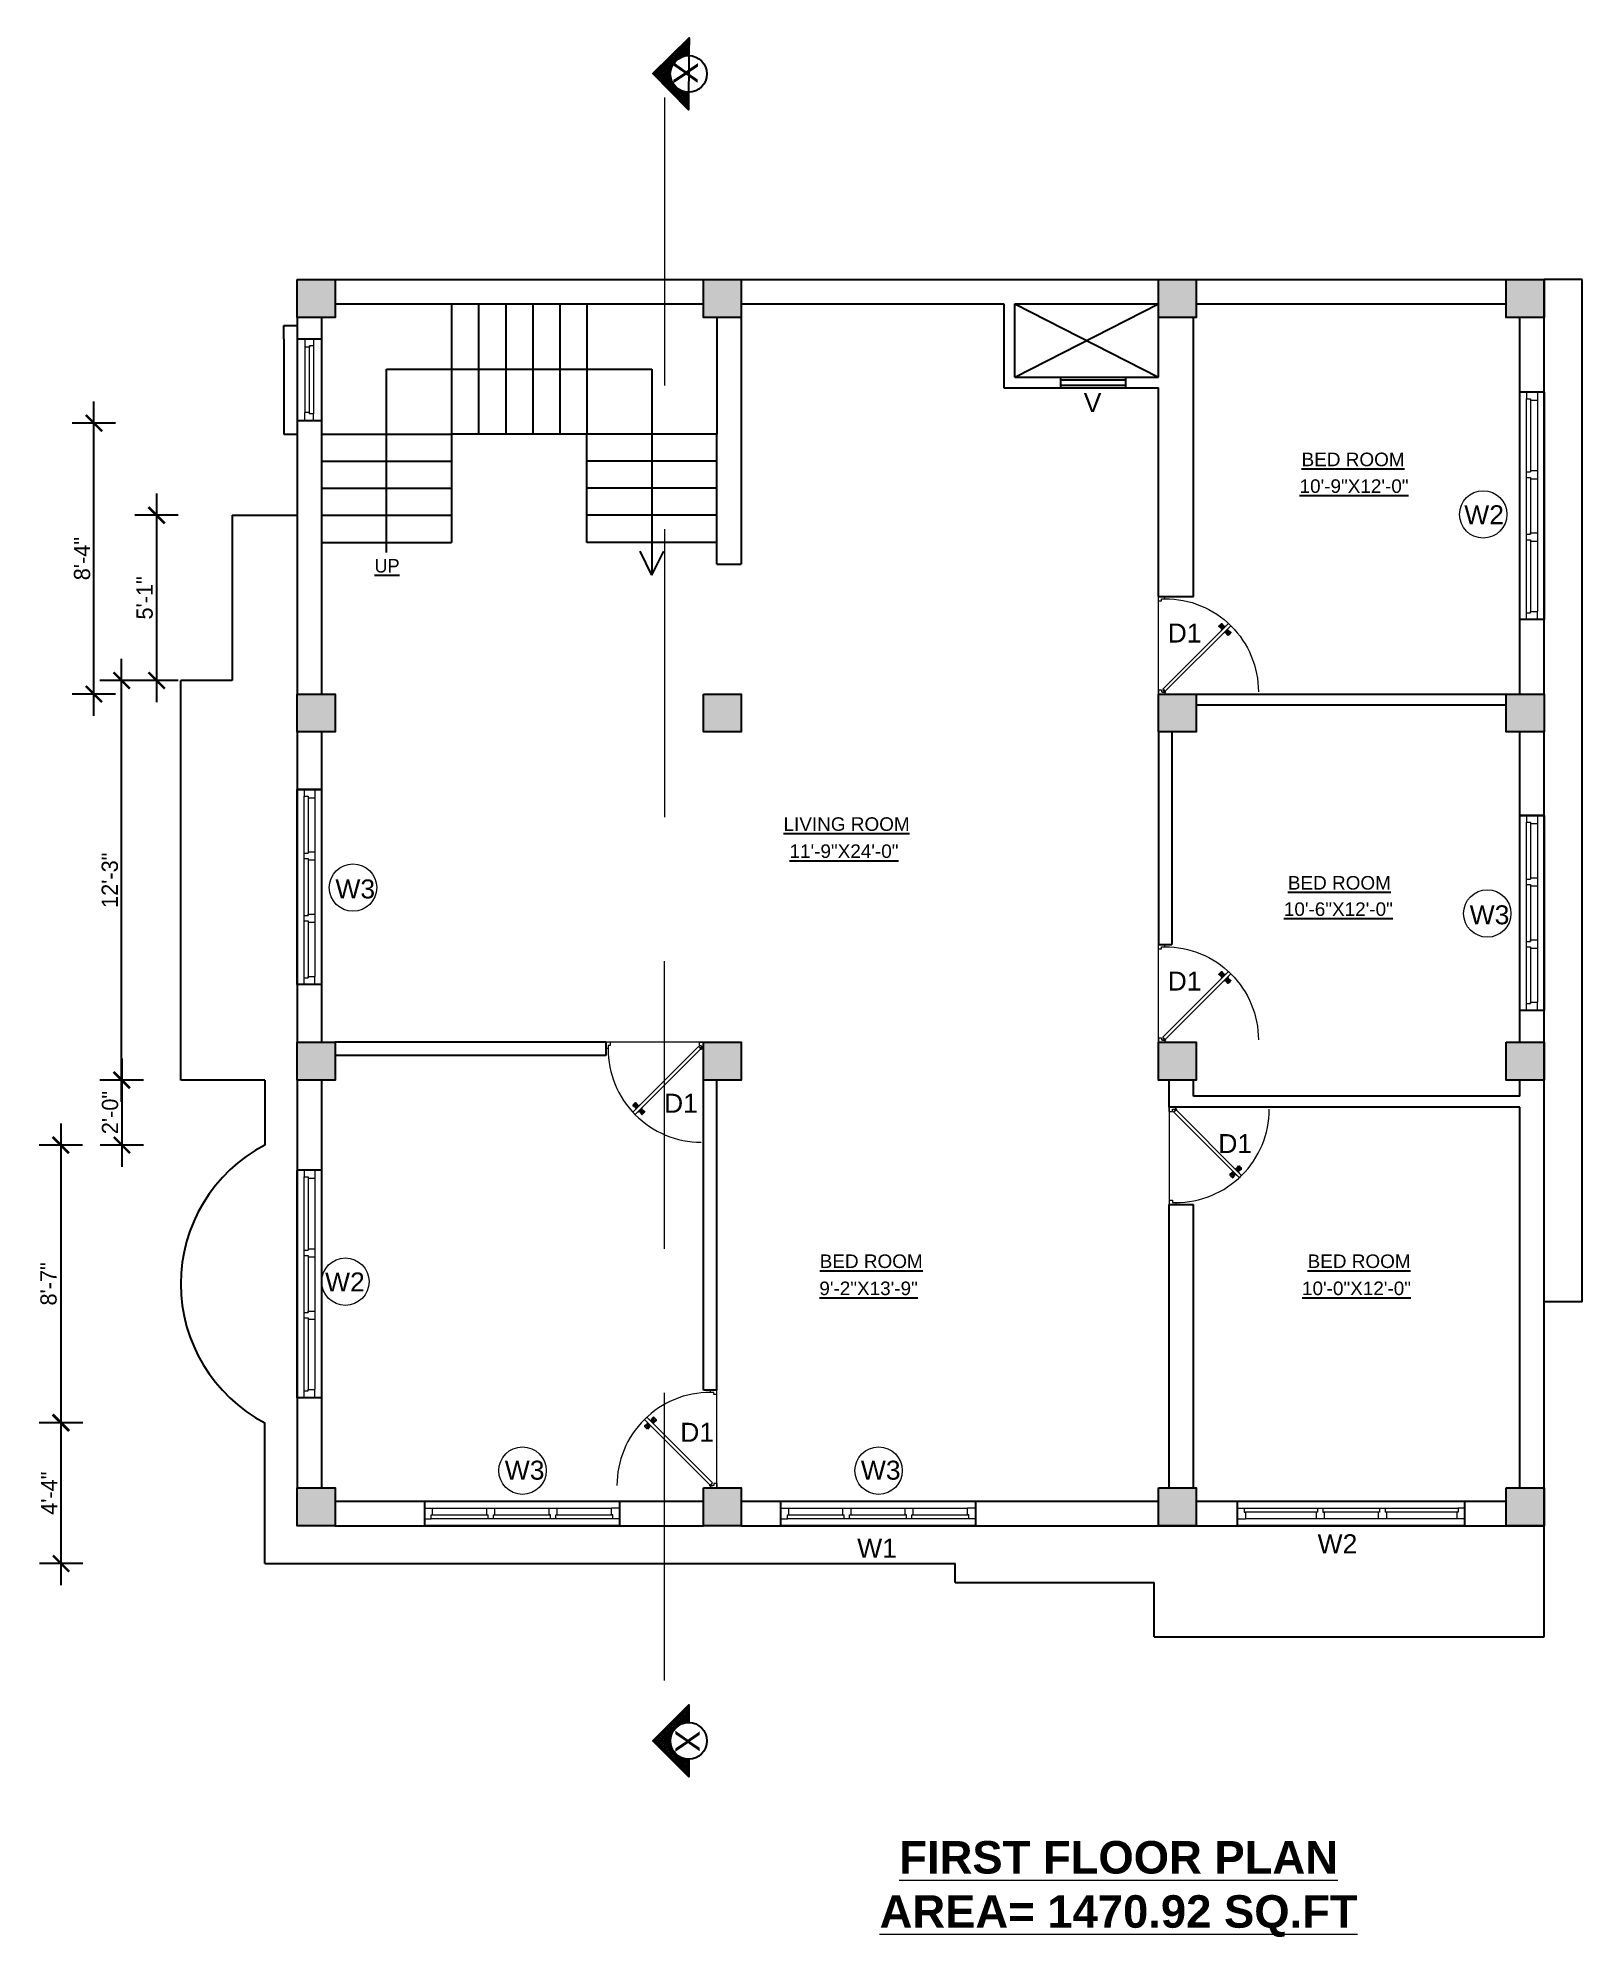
# Model space of a CAD drawing. Header units: inches. Extents: x -343 to 13887, y -13069 to -746.
# Drawn here: x 11000 to 11571, y -8004 to -7303 of the extents above; entities that cross this region are included whole.
import ezdxf

# ---------------------------------------------------------------- set-up
doc = ezdxf.new("R2010")
doc.units = ezdxf.units.IN
doc.header["$LTSCALE"] = 17
doc.header["$MEASUREMENT"] = 0
doc.linetypes.add('21_FP_00$0$HIDDEN', pattern=[0.375, 0.25, -0.125])
doc.linetypes.add('PHANTOM2', pattern=[1.25, 0.625, -0.125, 0.125, -0.125, 0.125, -0.125])
for name, color, linetype, lineweight in [('25 BOT BAR', 12, 'Continuous', 25), ('aa_section_line', 2, 'PHANTOM2', 13), ('DOOR & WIN', 1, 'Continuous', 25), ('OUTLINE', 1, 'Continuous', 25), ('PUERTAS', 7, 'Continuous', 9), ('TEXT', 231, 'Continuous', 20), ('WINDOW FRAME PLAN', 162, 'Continuous', 18)]:
    doc.layers.add(name, color=color, linetype=linetype, lineweight=lineweight)
doc.layers.add('A-Sect-Iden', color=111, linetype='Continuous')
doc.styles.add('ARCHITECTURE', font='stylu.ttf')
doc.styles.add('DIMTEXT', font='arial.ttf', dxfattribs={"height": 6})
doc.styles.add('HEADING', font='swissel.ttf')
doc.dimstyles.new('8 SCALE', dxfattribs={"dimscale": 0, "dimtxt": 6, "dimasz": 6, "dimexe": 8, "dimexo": 8, "dimgap": 1.25, "dimtad": 1, "dimdec": 0, "dimzin": 3, "dimdsep": 46, "dimlunit": 4, "dimtxsty": 'ARCHITECTURE', "dimblk": 'ARCHTICK', "dimcen": 8, "dimdle": 8, "dimclrd": 5, "dimclre": 5, "dimclrt": 7, "dimadec": 0, "dimazin": 0, "dimtfac": 0.75, "dimtdec": 0, "dimtix": 1, "dimtmove": 2, "dimatfit": 3, "dimldrblk": 'ARCHTICK', "dimfxl": 8, "dimfxlon": 1, "dimtolj": 1, "dimtzin": 0, "dimlwd": -1, "dimlwe": -1, "dimarcsym": 0})

msp = doc.modelspace()

# ---------------------------------------------------------------- texts
at = {"layer": 'A-Sect-Iden', "ltscale": 0.5, "char_height": 9, "width": 12.25, "attachment_point": 5, "style": 'HEADING'}
for insert, rotation in [((11239.51, -7315.95), 269.26311), ((11240.19, -7931.86), 269.85507)]:
    msp.add_mtext('X', dxfattribs=dict(at, insert=insert, rotation=rotation))
at = {"layer": 'DOOR & WIN', "char_height": 5, "attachment_point": 5}
for s, insert in [('{\\fArial TUR|b0|i0|c0|p34;\\L\\C7;BED ROOM}', (11486, -7458.69)), ('{\\fArial TUR|b0|i0|c0|p34;\\L\\C7;10\'-9"X12\'-0"}', (11486.35, -7468.55)), ('{\\L\\C7;UP}', (11129.25, -7497.96)), ('{\\fArial TUR|b0|i0|c162|p34;\\L\\C7; \\fArial TUR|b0|i0|c0|p34;LIVING \\fArial TUR|b0|i0|c162|p34;ROOM}', (11297.99, -7593.31)), ('{\\fArial TUR|b0|i0|c0|p34;\\L\\C7;11\'-9"X24\'-0"}', (11297.99, -7603.32)), ('{\\fArial TUR|b0|i0|c0|p34;\\L\\C7;BED ROOM}', (11480.93, -7614.99)), ('{\\fArial TUR|b0|i0|c0|p34;\\L\\C7;10\'-6"X12\'-0"}', (11480.55, -7624.71)), ('{\\fArial TUR|b0|i0|c162|p34;\\L\\C7; \\fArial TUR|b0|i0|c0|p34;BED \\fArial TUR|b0|i0|c162|p34;ROOM}', (11307.07, -7754.69)), ('{\\fArial TUR|b0|i0|c162|p34;\\L\\C7; \\fArial TUR|b0|i0|c0|p34;BED \\fArial TUR|b0|i0|c162|p34;ROOM}', (11487.25, -7754.69)), ('{\\fArial TUR|b0|i0|c0|p34;\\L\\C7;9\'-2"X13\'-9"}', (11307.07, -7764.7)), ('{\\fArial TUR|b0|i0|c0|p34;\\L\\C7;10\'-0"X12\'-0"}', (11487.25, -7764.7))]:
    msp.add_mtext(s, dxfattribs=dict(at, insert=insert))
at = {"layer": 'TEXT', "style": 'DIMTEXT'}
for s, p in [('V', (11386.52, -7441.19)), ('W2', (11527.05, -7482.58)), ('W3', (11110.17, -7620.72)), ('W3', (11529.05, -7630.27)), ('W2', (11106.36, -7765.82)), ('W1', (11302.86, -7864.08)), ('W2', (11472.89, -7862.46))]:
    msp.add_text(s, height=7, rotation=360, dxfattribs=at).set_placement(p)
for s, p in [('D1', (11417.52, -7526.25)), ('D1', (11417.52, -7654.73)), ('D1', (11231.53, -7699.82)), ('D1', (11436.21, -7714.73)), ('D1', (11237.51, -7821.3)), ('W3', (11172.72, -7835.29)), ('W3', (11304.22, -7835.29))]:
    msp.add_text(s, height=7, dxfattribs=at).set_placement(p)
at = {"layer": 'TEXT', "insert": (11399.41, -7968.7), "char_height": 12, "width": 396.2985, "attachment_point": 2}
msp.add_mtext('{\\fArial|b1|i0|c0|p34;\\LFIRST FLOOR PLAN \\PAREA= 1470.92 SQ.FT}', dxfattribs=at)

# ---------------------------------------------------------------- blocks, each defined once
blk = doc.blocks.new('DFFDFD')
at = {"layer": 'DOOR & WIN'}
for p, q in [((-13646.78, -2252.33), (-13646.78, -2168.33)), ((-13637.78, -2168.33), (-13646.78, -2168.33)), ((-13637.78, -2168.33), (-13637.78, -2252.33)), ((-13637.78, -2252.33), (-13646.78, -2252.33)), ((-13637.78, -2252.33), (-13646.78, -2252.33))]:
    blk.add_line(p, q, dxfattribs=at)
at = {"layer": 'WINDOW FRAME PLAN'}
for p, q in [((-13644.28, -2168.33), (-13644.28, -2170.83)), ((-13644.28, -2249.83), (-13644.28, -2170.83)), ((-13644.28, -2170.83), (-13642.78, -2170.83)), ((-13642.78, -2170.83), (-13642.78, -2171.33)), ((-13642.78, -2171.33), (-13642.78, -2197.83)), ((-13642.78, -2171.33), (-13640.28, -2171.33)), ((-13640.28, -2168.33), (-13640.28, -2171.33)), ((-13640.28, -2171.33), (-13640.28, -2249.33)), ((-13644.28, -2197.83), (-13642.78, -2197.83)), ((-13644.28, -2199.83), (-13642.78, -2199.83)), ((-13642.78, -2197.33), (-13640.28, -2197.33)), ((-13642.78, -2199.83), (-13642.78, -2200.33)), ((-13642.78, -2199.83), (-13642.78, -2220.83)), ((-13642.78, -2200.33), (-13640.28, -2200.33)), ((-13644.28, -2220.83), (-13642.78, -2220.83)), ((-13642.78, -2220.33), (-13640.28, -2220.33)), ((-13642.78, -2220.83), (-13642.78, -2220.33)), ((-13644.28, -2222.83), (-13642.78, -2222.83)), ((-13642.78, -2222.83), (-13642.78, -2249.33)), ((-13642.78, -2223.33), (-13640.28, -2223.33)), ((-13644.28, -2252.33), (-13644.28, -2249.83)), ((-13644.28, -2249.83), (-13642.78, -2249.83)), ((-13642.78, -2249.33), (-13640.28, -2249.33)), ((-13642.78, -2249.83), (-13642.78, -2249.33)), ((-13640.28, -2252.33), (-13640.28, -2249.33))]:
    blk.add_line(p, q, dxfattribs=at)
blk = doc.blocks.new('3ft')
at = {"layer": 'PUERTAS', "color": 6}
for p, q in [((1.01, 2.52), (25.23, 26.74)), ((26.05, 25.92), (1.77, 1.64)), ((26.05, 25.92), (25.23, 26.74)), ((0, 2.4), (0, 0)), ((0.72, 2.4), (0, 2.4)), ((1.6, 0), (0, 0)), ((0.72, 1.52), (0.72, 2.44)), ((0.8, 1.52), (0.72, 1.52)), ((0.8, 1.52), (0.8, 2.41)), ((0.8, 1.2), (0.8, 1.52)), ((1.6, 1.2), (0.8, 1.2)), ((1.57, 1.84), (0.94, 2.47)), ((1.63, 1.89), (0.97, 2.55)), ((1.63, 1.89), (1.57, 1.84)), ((1.77, 1.64), (1.57, 1.84)), ((1.6, 0), (1.6, 1.2)), ((34.4, 0), (34.4, 1.2)), ((34.4, 1.2), (35.2, 1.2)), ((34.4, 0), (36, 0)), ((35.2, 1.2), (35.2, 2.4)), ((35.2, 2.4), (36, 2.4)), ((36, 0), (36, 2.4))]:
    blk.add_line(p, q, dxfattribs=at)
at = {"layer": 'PUERTAS', "color": 8}
for p, q in [((22.57, 24.94), (21.65, 25.68)), ((22.63, 24.99), (21.69, 25.75)), ((22.74, 25.1), (21.84, 25.9)), ((22.13, 26.28), (21.98, 26.13)), ((22.88, 25.24), (22.01, 26.06)), ((22.13, 26.28), (22.27, 26.42)), ((22.29, 26.41), (22.27, 26.42)), ((23.16, 25.52), (22.34, 26.39)), ((23.3, 25.66), (22.5, 26.56)), ((23.41, 25.77), (22.65, 26.71)), ((22.69, 24.32), (23.02, 24.83)), ((23.46, 25.83), (22.72, 26.75)), ((22.95, 24.96), (22.84, 25.07)), ((22.98, 24.99), (22.86, 25.1)), ((23.03, 25.04), (22.91, 25.15)), ((22.91, 24.53), (23.1, 24.91)), ((23.11, 25.12), (22.99, 25.23)), ((23.13, 24.76), (23.18, 24.99)), ((23.28, 25.3), (23.17, 25.41)), ((23.36, 25.37), (23.25, 25.49)), ((23.31, 24.94), (23.28, 25.08)), ((23.41, 25.43), (23.3, 25.54)), ((23.46, 25.09), (23.32, 25.13)), ((23.44, 25.45), (23.33, 25.56)), ((23.64, 25.27), (23.41, 25.22)), ((23.87, 25.49), (23.49, 25.3)), ((24.08, 25.71), (23.57, 25.38)), ((23.63, 23.38), (24.14, 23.72)), ((23.84, 23.6), (24.22, 23.79)), ((24.07, 23.82), (24.3, 23.88)), ((24.25, 24), (24.39, 23.97)), ((24.25, 23.26), (24.99, 22.34)), ((24.27, 23.64), (24.38, 23.53)), ((24.3, 23.67), (24.41, 23.56)), ((24.3, 23.32), (25.06, 22.38)), ((24.35, 23.72), (24.46, 23.61)), ((24.4, 24.15), (24.43, 24.01)), ((24.41, 23.43), (25.2, 22.53)), ((24.43, 23.8), (24.54, 23.69)), ((24.58, 24.33), (24.52, 24.1)), ((24.55, 23.57), (25.37, 22.7)), ((24.6, 23.97), (24.72, 23.86)), ((24.8, 24.56), (24.61, 24.18)), ((25.02, 24.77), (24.68, 24.26)), ((24.68, 24.05), (24.79, 23.94)), ((24.73, 24.1), (24.85, 23.99)), ((24.76, 24.13), (24.87, 24.02)), ((24.83, 23.85), (25.7, 23.03)), ((24.97, 23.99), (25.87, 23.2)), ((25.08, 24.1), (26.02, 23.34)), ((25.14, 24.15), (26.06, 23.41)), ((25.58, 22.82), (25.43, 22.67)), ((25.58, 22.82), (25.73, 22.97)), ((25.72, 22.98), (25.73, 22.97)), ((0, 0), (36, 0))]:
    blk.add_line(p, q, dxfattribs=at)
at = {"layer": 'PUERTAS', "color": 1}
for p, q in [((21.67, 25.73), (22.17, 26.23)), ((22.49, 24.95), (21.67, 25.61)), ((21.7, 25.82), (22.14, 26.26)), ((21.73, 25.79), (21.7, 25.82)), ((22.58, 26.7), (22.14, 26.26)), ((22.67, 26.73), (22.17, 26.23)), ((22.61, 26.67), (22.58, 26.7)), ((22.6, 24.96), (23.02, 25.38)), ((22.61, 24.25), (22.92, 24.72)), ((22.62, 24.13), (22.61, 24.14)), ((22.7, 25.07), (22.71, 25.06)), ((23.45, 25.91), (22.79, 26.73)), ((22.82, 25.06), (23.08, 25.32)), ((22.94, 24.95), (22.83, 25.07)), ((22.92, 24.72), (22.92, 24.72)), ((22.93, 24.94), (23.19, 25.21)), ((22.93, 24.84), (22.93, 24.83)), ((23.44, 25.81), (23.02, 25.38)), ((23.34, 25.58), (23.08, 25.32)), ((23.46, 25.47), (23.19, 25.21)), ((23.33, 25.7), (23.34, 25.69)), ((23.45, 25.46), (23.33, 25.57)), ((23.44, 23.31), (23.45, 23.3)), ((23.56, 23.3), (24.03, 23.61)), ((23.57, 25.47), (23.57, 25.47)), ((24.15, 25.79), (23.68, 25.48)), ((23.68, 25.48), (23.68, 25.48)), ((24.03, 23.61), (24.03, 23.62)), ((24.14, 23.62), (24.14, 23.62)), ((24.25, 23.62), (24.51, 23.89)), ((24.27, 25.78), (24.26, 25.79)), ((24.26, 23.29), (24.69, 23.71)), ((24.26, 23.63), (24.37, 23.52)), ((24.26, 23.18), (24.92, 22.37)), ((24.37, 23.52), (24.63, 23.77)), ((24.37, 23.4), (24.37, 23.4)), ((24.78, 24.15), (24.51, 23.89)), ((24.89, 24.03), (24.63, 23.77)), ((25.11, 24.14), (24.69, 23.71)), ((24.77, 24.14), (24.88, 24.03)), ((24.79, 24.38), (24.78, 24.37)), ((24.78, 24.26), (24.78, 24.26)), ((25.1, 24.84), (24.79, 24.38)), ((25, 24.03), (25, 24.03)), ((25.04, 22.36), (25.54, 22.86)), ((25.09, 24.96), (25.1, 24.95)), ((25.1, 22.42), (25.13, 22.39)), ((25.13, 22.39), (25.57, 22.83)), ((25.22, 24.14), (26.03, 23.48)), ((26.04, 23.37), (25.54, 22.86)), ((26.01, 23.27), (25.57, 22.83)), ((25.98, 23.3), (26.01, 23.27))]:
    blk.add_line(p, q, dxfattribs=at)
at = {"layer": 'PUERTAS', "color": 2}
for p, q in [((21.99, 26.11), (21.98, 26.13)), ((25.42, 22.68), (25.43, 22.67))]:
    blk.add_line(p, q, dxfattribs=at)
at = {"layer": 'PUERTAS', "color": 6}
for radius in [0.155, 0.0752]:
    blk.add_circle((0.82, 2.56), radius, dxfattribs=at)
blk.add_arc((0.82, 2.56), 34.38, 359.72845, 90.03333, dxfattribs=at)
at = {"layer": 'PUERTAS', "color": 1}
for centre, start, end in [((22.54, 25.01), 231.07637, 315), ((22.67, 24.2), 135, 225), ((22.73, 26.68), 38.92363, 135), ((22.77, 25.12), 225, 315), ((22.99, 24.89), 135, 219.74275), ((22.87, 24.78), 315, 39.74275), ((23.28, 25.63), 315, 45), ((23.39, 25.86), 315, 38.92363), ((23.51, 23.36), 225, 315), ((23.51, 25.41), 50.25725, 135), ((23.62, 25.53), 230.25725, 315), ((24.09, 23.56), 50.25725, 135), ((24.2, 23.68), 230.25725, 315), ((24.2, 25.73), 45, 135), ((24.32, 23.23), 135, 218.92363), ((24.42, 23.46), 135, 225), ((24.84, 24.31), 135, 219.74275), ((24.72, 24.21), 315, 39.74275), ((24.94, 23.98), 45, 135), ((24.98, 22.42), 218.92363, 315), ((25.04, 24.89), 315, 45), ((25.17, 24.08), 51.07637, 135), ((25.98, 23.42), 315, 51.07637)]:
    blk.add_arc(centre, 0.08, start, end, dxfattribs=at)
blk = doc.blocks.new('*U2802')
at = {"color": 3, "xscale": -1}
blk.add_blockref('3ft', (42, 0), dxfattribs=at)
blk = doc.blocks.new('ffddd')
at = {"layer": 'DOOR & WIN'}
for p, q in [((-13345.31, -2388.07), (-13345.31, -2316.07)), ((-13336.31, -2316.07), (-13345.31, -2316.07)), ((-13336.31, -2316.07), (-13336.31, -2388.07)), ((-13336.31, -2388.07), (-13345.31, -2388.07)), ((-13336.31, -2388.07), (-13345.31, -2388.07))]:
    blk.add_line(p, q, dxfattribs=at)
at = {"layer": 'WINDOW FRAME PLAN'}
for p, q in [((-13342.81, -2316.07), (-13342.81, -2318.57)), ((-13342.81, -2385.57), (-13342.81, -2318.57)), ((-13342.81, -2318.57), (-13341.31, -2318.57)), ((-13341.31, -2318.57), (-13341.31, -2319.07)), ((-13341.31, -2319.07), (-13341.31, -2339.57)), ((-13341.31, -2319.07), (-13338.81, -2319.07)), ((-13338.81, -2316.07), (-13338.81, -2319.07)), ((-13338.81, -2319.07), (-13338.81, -2385.07)), ((-13342.81, -2339.57), (-13341.31, -2339.57)), ((-13341.31, -2339.07), (-13338.81, -2339.07)), ((-13342.81, -2341.57), (-13341.31, -2341.57)), ((-13341.31, -2341.57), (-13341.31, -2342.07)), ((-13341.31, -2341.57), (-13341.31, -2362.57)), ((-13341.31, -2342.07), (-13338.81, -2342.07)), ((-13341.31, -2362.07), (-13338.81, -2362.07)), ((-13341.31, -2362.57), (-13341.31, -2362.07)), ((-13342.81, -2362.57), (-13341.31, -2362.57)), ((-13342.81, -2364.57), (-13341.31, -2364.57)), ((-13341.31, -2364.57), (-13341.31, -2385.57)), ((-13341.31, -2365.07), (-13338.81, -2365.07)), ((-13342.81, -2388.07), (-13342.81, -2385.57)), ((-13342.81, -2385.57), (-13341.31, -2385.57)), ((-13341.31, -2385.07), (-13338.81, -2385.07)), ((-13341.31, -2385.57), (-13341.31, -2385.07)), ((-13338.81, -2388.07), (-13338.81, -2385.07))]:
    blk.add_line(p, q, dxfattribs=at)
blk = doc.blocks.new('*U3030')
at = {"color": 3}
blk.add_blockref('3ft', (0, 0), dxfattribs=at)
blk = doc.blocks.new('_ArchTick')
at = {"color": 0, "linetype": 'ByBlock', "const_width": 0.15}
blk.add_lwpolyline([(-0.5, -0.5), (0.5, 0.5)], dxfattribs=at)
blk = doc.blocks.new('*D3073')
at = {"layer": '25 BOT BAR', "color": 5, "transparency": 16777216}
for p, q in [((11021.02, -7553.28), (11021.02, -7437.28)), ((11029.02, -7445.28), (11013.02, -7445.28)), ((11029.02, -7545.28), (11013.02, -7545.28))]:
    blk.add_line(p, q, dxfattribs=at)
at = {"layer": 'Defpoints', "color": 0, "transparency": 16777216}
for p in [(11021.02, -7445.28), (11096.08, -7445.28), (11096.08, -7545.28)]:
    blk.add_point(p, dxfattribs=at)
at = {"layer": '25 BOT BAR', "color": 5, "transparency": 16777216, "xscale": 6, "yscale": 6, "zscale": 6}
for p, rotation in [((11021.02, -7445.28), 90), ((11021.02, -7545.28), 270)]:
    blk.add_blockref('_ArchTick', p, dxfattribs=dict(at, rotation=rotation))
at = {"layer": '25 BOT BAR', "color": 7, "transparency": 16777216, "insert": (11016.64, -7495.28), "char_height": 6, "attachment_point": 5, "rotation": 90, "style": 'ARCHITECTURE'}
blk.add_mtext('\\A1;8\'-4"', dxfattribs=at)
blk = doc.blocks.new('*D3075')
at = {"layer": '25 BOT BAR', "color": 5, "transparency": 16777216}
for p, q in [((11044.14, -7471.28), (11044.14, -7548.28)), ((11052.14, -7479.28), (11036.14, -7479.28)), ((11052.14, -7540.28), (11036.14, -7540.28))]:
    blk.add_line(p, q, dxfattribs=at)
at = {"layer": 'Defpoints', "color": 0, "transparency": 16777216}
for p in [(11072.08, -7479.28), (11044.14, -7540.28), (11072.08, -7540.28)]:
    blk.add_point(p, dxfattribs=at)
at = {"layer": '25 BOT BAR', "color": 5, "transparency": 16777216, "xscale": 6, "yscale": 6, "zscale": 6}
for p, rotation in [((11044.14, -7479.28), 90), ((11044.14, -7540.28), 270)]:
    blk.add_blockref('_ArchTick', p, dxfattribs=dict(at, rotation=rotation))
at = {"layer": '25 BOT BAR', "color": 7, "transparency": 16777216, "insert": (11039.76, -7509.78), "char_height": 6, "attachment_point": 5, "rotation": 90, "style": 'ARCHITECTURE'}
blk.add_mtext('\\A1;5\'-1"', dxfattribs=at)
blk = doc.blocks.new('*D3076')
at = {"layer": '25 BOT BAR', "color": 5, "transparency": 16777216}
for p, q in [((11031.24, -7695.76), (11031.24, -7532.28)), ((11039.24, -7540.28), (11023.24, -7540.28)), ((11039.24, -7687.76), (11023.24, -7687.76))]:
    blk.add_line(p, q, dxfattribs=at)
at = {"layer": 'Defpoints', "color": 0, "transparency": 16777216}
for p in [(11031.24, -7540.28), (11053.08, -7540.28), (11053.08, -7687.76)]:
    blk.add_point(p, dxfattribs=at)
at = {"layer": '25 BOT BAR', "color": 5, "transparency": 16777216, "xscale": 6, "yscale": 6, "zscale": 6}
for p, rotation in [((11031.24, -7540.28), 90), ((11031.24, -7687.76), 270)]:
    blk.add_blockref('_ArchTick', p, dxfattribs=dict(at, rotation=rotation))
at = {"layer": '25 BOT BAR', "color": 7, "transparency": 16777216, "insert": (11026.89, -7614.02), "char_height": 6, "attachment_point": 5, "rotation": 90, "style": 'ARCHITECTURE'}
blk.add_mtext('\\A1;12\'-3"', dxfattribs=at)
blk = doc.blocks.new('*D3077')
at = {"layer": '25 BOT BAR', "color": 5, "transparency": 16777216}
for p, q in [((11031.33, -7679.76), (11031.33, -7719.76)), ((11039.33, -7687.76), (11023.33, -7687.76)), ((11039.33, -7711.76), (11023.33, -7711.76))]:
    blk.add_line(p, q, dxfattribs=at)
at = {"layer": 'Defpoints', "color": 0, "transparency": 16777216}
for p in [(11084.08, -7687.76), (11031.33, -7711.76), (11084.08, -7711.76)]:
    blk.add_point(p, dxfattribs=at)
at = {"layer": '25 BOT BAR', "color": 5, "transparency": 16777216, "xscale": 6, "yscale": 6, "zscale": 6}
for p, rotation in [((11031.33, -7687.76), 90), ((11031.33, -7711.76), 270)]:
    blk.add_blockref('_ArchTick', p, dxfattribs=dict(at, rotation=rotation))
at = {"layer": '25 BOT BAR', "color": 7, "transparency": 16777216, "insert": (11026.97, -7699.76), "char_height": 6, "attachment_point": 5, "rotation": 90, "style": 'ARCHITECTURE'}
blk.add_mtext('\\A1;2\'-0"', dxfattribs=at)
blk = doc.blocks.new('*D3078')
at = {"layer": '25 BOT BAR', "color": 5, "transparency": 16777216}
for p, q in [((11008.74, -7703.76), (11008.74, -7822.28)), ((11016.74, -7711.76), (11000.74, -7711.76)), ((11016.74, -7814.28), (11000.74, -7814.28))]:
    blk.add_line(p, q, dxfattribs=at)
at = {"layer": 'Defpoints', "color": 0, "transparency": 16777216}
for p in [(11084.08, -7711.76), (11008.74, -7814.28), (11084.08, -7814.28)]:
    blk.add_point(p, dxfattribs=at)
at = {"layer": '25 BOT BAR', "color": 5, "transparency": 16777216, "xscale": 6, "yscale": 6, "zscale": 6}
for p, rotation in [((11008.74, -7711.76), 90), ((11008.74, -7814.28), 270)]:
    blk.add_blockref('_ArchTick', p, dxfattribs=dict(at, rotation=rotation))
at = {"layer": '25 BOT BAR', "color": 7, "transparency": 16777216, "insert": (11004.27, -7763.02), "char_height": 6, "attachment_point": 5, "rotation": 90, "style": 'ARCHITECTURE'}
blk.add_mtext('\\A1;8\'-7"', dxfattribs=at)
blk = doc.blocks.new('*D3079')
at = {"layer": '25 BOT BAR', "color": 5, "transparency": 16777216}
for p, q in [((11008.89, -7874.28), (11008.89, -7806.28)), ((11016.89, -7814.28), (11000.89, -7814.28)), ((11016.89, -7866.28), (11000.89, -7866.28))]:
    blk.add_line(p, q, dxfattribs=at)
at = {"layer": 'Defpoints', "color": 0, "transparency": 16777216}
for p in [(11008.89, -7814.28), (11084.08, -7814.28), (11084.08, -7866.28)]:
    blk.add_point(p, dxfattribs=at)
at = {"layer": '25 BOT BAR', "color": 5, "transparency": 16777216, "xscale": 6, "yscale": 6, "zscale": 6}
for p, rotation in [((11008.89, -7814.28), 90), ((11008.89, -7866.28), 270)]:
    blk.add_blockref('_ArchTick', p, dxfattribs=dict(at, rotation=rotation))
at = {"layer": '25 BOT BAR', "color": 7, "transparency": 16777216, "insert": (11004.51, -7840.28), "char_height": 6, "attachment_point": 5, "rotation": 90, "style": 'ARCHITECTURE'}
blk.add_mtext('\\A1;4\'-4"', dxfattribs=at)

# ---------------------------------------------------------------- dimensions: what is measured, and where the dimension line sits
at = {"layer": '25 BOT BAR'}
for base, p1, p2, picture, middle in [((11021.02, -7445.28), (11096.08, -7545.28), (11096.08, -7445.28), '*D3073', (11016.64, -7495.28)), ((11044.14, -7540.28), (11072.08, -7479.28), (11072.08, -7540.28), '*D3075', (11039.76, -7509.78)), ((11031.24, -7540.28), (11053.08, -7687.76), (11053.08, -7540.28), '*D3076', (11026.89, -7614.02)), ((11031.33, -7711.76), (11084.08, -7687.76), (11084.08, -7711.76), '*D3077', (11026.97, -7699.76)), ((11008.74, -7814.28), (11084.08, -7711.76), (11084.08, -7814.28), '*D3078', (11004.27, -7763.02)), ((11008.89, -7814.28), (11084.08, -7866.28), (11084.08, -7814.28), '*D3079', (11004.51, -7840.28))]:
    dim = msp.add_linear_dim(base=base, p1=p1, p2=p2, angle=90, dimstyle='8 SCALE', override={"dimscale": 1}, dxfattribs=at)
    dim.commit()
    dim.dimension.update_dxf_attribs({"geometry": picture, "text_midpoint": middle})

# ---------------------------------------------------------------- hatches: boundary and pattern name
at = {"layer": 'A-Sect-Iden', "ltscale": 0.5}
h = msp.add_hatch(dxfattribs=at)
h.set_pattern_fill('ANSI37', color=2, scale=5, style=0)
h.set_pattern_definition([(45, (-14608.4621, -13497.8564), (-0.441941738, 0.441941738), []), (135, (-14608.4621, -13497.8564), (-0.441941738, -0.441941738), [])])
h.paths.add_polyline_path([(11240.54, -7323.09), (11240.48, -7329.58), (11227.37, -7316.2), (11240.75, -7303.1), (11240.68, -7309.59, 1)])
h = msp.add_hatch(dxfattribs=at)
h.set_pattern_fill('ANSI37', color=2, scale=5, style=0)
h.set_pattern_definition([(45, (-14608.4375, -14113.2303), (-0.441941738, 0.441941738), []), (135, (-14608.4375, -14113.2303), (-0.441941738, -0.441941738), [])])
h.paths.add_polyline_path([(11240.64, -7938.46), (11240.64, -7944.96), (11227.39, -7931.71), (11240.64, -7918.47), (11240.64, -7924.96, 1)])
at = {"layer": 'DOOR & WIN'}
h = msp.add_hatch(color=256, dxfattribs=at)
h.dxf.hatch_style = 1
h.paths.add_polyline_path([(11110.08, -7392.28), (11096.08, -7392.28), (11096.08, -7406.28), (11110.08, -7406.28)])
h = msp.add_hatch(color=256, dxfattribs=at)
h.dxf.hatch_style = 1
h.paths.add_polyline_path([(11260.08, -7392.28), (11246.08, -7392.28), (11246.08, -7406.28), (11260.08, -7406.28)])
h = msp.add_hatch(color=256, dxfattribs=at)
h.dxf.hatch_style = 1
h.paths.add_polyline_path([(11428.08, -7392.28), (11414.08, -7392.28), (11414.08, -7406.28), (11428.08, -7406.28)])
h = msp.add_hatch(color=256, dxfattribs=at)
h.dxf.hatch_style = 1
h.paths.add_polyline_path([(11556.54, -7392.28), (11542.54, -7392.28), (11542.54, -7406.28), (11556.54, -7406.28)])
h = msp.add_hatch(color=256, dxfattribs=at)
h.dxf.hatch_style = 1
h.paths.add_polyline_path([(11110.08, -7545.28), (11096.08, -7545.28), (11096.08, -7559.28), (11110.08, -7559.28)])
h = msp.add_hatch(color=256, dxfattribs=at)
h.dxf.hatch_style = 1
h.paths.add_polyline_path([(11260.08, -7545.28), (11246.08, -7545.28), (11246.08, -7559.28), (11260.08, -7559.28)])
h = msp.add_hatch(color=256, dxfattribs=at)
h.dxf.hatch_style = 1
h.paths.add_polyline_path([(11428.08, -7545.28), (11414.08, -7545.28), (11414.08, -7559.28), (11428.08, -7559.28)])
h = msp.add_hatch(color=256, dxfattribs=at)
h.dxf.hatch_style = 1
h.paths.add_polyline_path([(11556.54, -7545.28), (11542.54, -7545.28), (11542.54, -7559.28), (11556.54, -7559.28)])
h = msp.add_hatch(color=256, dxfattribs=at)
h.dxf.hatch_style = 1
h.paths.add_polyline_path([(11110.08, -7673.76), (11096.08, -7673.76), (11096.08, -7687.76), (11110.08, -7687.76)])
h = msp.add_hatch(color=256, dxfattribs=at)
h.dxf.hatch_style = 1
h.paths.add_polyline_path([(11260.08, -7673.76), (11246.08, -7673.76), (11246.08, -7687.76), (11260.08, -7687.76)])
h = msp.add_hatch(color=256, dxfattribs=at)
h.dxf.hatch_style = 1
h.paths.add_polyline_path([(11428.08, -7673.76), (11414.08, -7673.76), (11414.08, -7687.76), (11428.08, -7687.76)])
h = msp.add_hatch(color=256, dxfattribs=at)
h.dxf.hatch_style = 1
h.paths.add_polyline_path([(11556.54, -7673.76), (11542.54, -7673.76), (11542.54, -7687.76), (11556.54, -7687.76)])
h = msp.add_hatch(color=256, dxfattribs=at)
h.dxf.hatch_style = 1
h.paths.add_polyline_path([(11110.08, -7838.28), (11096.08, -7838.28), (11096.08, -7852.28), (11110.08, -7852.28)])
h = msp.add_hatch(color=256, dxfattribs=at)
h.dxf.hatch_style = 1
h.paths.add_polyline_path([(11260.08, -7838.28), (11246.08, -7838.28), (11246.08, -7852.28), (11260.08, -7852.28)])
h = msp.add_hatch(color=256, dxfattribs=at)
h.dxf.hatch_style = 1
h.paths.add_polyline_path([(11428.08, -7838.28), (11414.08, -7838.28), (11414.08, -7852.28), (11428.08, -7852.28)])
h = msp.add_hatch(color=256, dxfattribs=at)
h.dxf.hatch_style = 1
h.paths.add_polyline_path([(11556.54, -7838.28), (11542.54, -7838.28), (11542.54, -7852.28), (11556.54, -7852.28)])

# ---------------------------------------------------------------- linework, layer by layer
at = {"layer": '25 BOT BAR'}
for p, q in [((11110.08, -7392.28), (11246.08, -7392.28)), ((11570.54, -7392.28), (11556.54, -7392.28)), ((11110.08, -7401.28), (11246.08, -7401.28)), ((11153.08, -7401.28), (11153.08, -7449.28)), ((11163.08, -7401.28), (11163.08, -7449.28)), ((11173.08, -7401.28), (11173.08, -7449.28)), ((11183.08, -7401.28), (11183.08, -7449.28)), ((11193.08, -7401.28), (11193.08, -7449.28)), ((11203.08, -7401.28), (11203.08, -7449.28)), ((11361.08, -7428.28), (11414.08, -7401.28)), ((11361.08, -7401.28), (11414.08, -7428.28)), ((11091.08, -7414.28), (11091.08, -7409.28)), ((11091.08, -7409.28), (11096.08, -7409.28)), ((11096.08, -7406.28), (11096.08, -7414.28)), ((11105.08, -7406.28), (11105.08, -7545.28)), ((11251.08, -7406.28), (11251.08, -7449.28)), ((11260.08, -7406.28), (11260.08, -7497.28)), ((11091.08, -7414.28), (11091.08, -7444.28)), ((11096.08, -7414.28), (11096.08, -7444.28)), ((11105.08, -7414.28), (11096.08, -7414.28)), ((11129.08, -7493.07), (11129.08, -7425.28)), ((11129.08, -7425.28), (11227.08, -7425.28)), ((11227.08, -7425.28), (11227.08, -7501.41)), ((11378.08, -7432.28), (11378.08, -7428.28)), ((11378.08, -7429.28), (11402.08, -7429.28)), ((11402.08, -7432.28), (11402.08, -7428.28)), ((11378.08, -7431.28), (11402.08, -7431.28)), ((11091.08, -7444.28), (11091.08, -7449.28)), ((11096.08, -7444.28), (11096.08, -7545.28)), ((11096.08, -7444.28), (11105.08, -7444.28)), ((11091.08, -7449.28), (11096.08, -7449.28)), ((11105.08, -7449.28), (11153.08, -7449.28)), ((11203.08, -7449.28), (11153.08, -7449.28)), ((11153.08, -7449.28), (11153.08, -7489.28)), ((11251.08, -7449.28), (11203.08, -7449.28)), ((11203.08, -7489.28), (11203.08, -7449.28)), ((11251.08, -7497.28), (11251.08, -7449.28)), ((11105.08, -7459.28), (11153.08, -7459.28)), ((11251.08, -7459.28), (11203.08, -7459.28)), ((11105.08, -7469.28), (11153.08, -7469.28)), ((11251.08, -7469.28), (11203.08, -7469.28)), ((11072.08, -7479.28), (11072.08, -7540.28)), ((11072.08, -7479.28), (11096.08, -7479.28)), ((11105.08, -7479.28), (11153.08, -7479.28)), ((11251.08, -7479.28), (11203.08, -7479.28)), ((11105.08, -7489.28), (11153.08, -7489.28)), ((11251.08, -7489.28), (11203.08, -7489.28)), ((11227.08, -7501.41), (11222.69, -7492.57)), ((11227.08, -7501.41), (11231.47, -7492.57)), ((11251.08, -7497.28), (11260.08, -7497.28)), ((11414.08, -7509.28), (11427.08, -7509.28)), ((11072.08, -7540.28), (11053.08, -7540.28)), ((11053.08, -7687.76), (11053.08, -7540.28)), ((11096.08, -7559.28), (11096.08, -7673.76)), ((11105.08, -7559.28), (11105.08, -7673.76)), ((11414.08, -7559.28), (11414.08, -7637.76)), ((11419.08, -7559.28), (11419.08, -7637.76)), ((11547.54, -7590.07), (11547.54, -7559.28)), ((11556.54, -7590.07), (11556.54, -7559.28)), ((11414.08, -7637.76), (11419.08, -7637.76)), ((11210.08, -7673.76), (11110.08, -7673.76)), ((11210.08, -7673.76), (11210.08, -7678.76)), ((11210.08, -7678.76), (11110.08, -7678.76)), ((11084.08, -7687.76), (11053.08, -7687.76)), ((11084.08, -7687.76), (11084.08, -7711.76)), ((11096.08, -7687.76), (11096.08, -7838.28)), ((11105.08, -7687.76), (11105.08, -7838.28)), ((11246.08, -7802.28), (11246.08, -7687.76)), ((11251.08, -7802.28), (11251.08, -7687.76)), ((11418.08, -7697.76), (11418.08, -7687.76)), ((11427.08, -7693.76), (11427.08, -7687.76)), ((11418.08, -7733.76), (11427.08, -7733.76)), ((11570.54, -7769.6), (11556.54, -7769.6)), ((11251.08, -7802.28), (11246.08, -7802.28)), ((11084.08, -7866.28), (11084.08, -7814.28)), ((11110.08, -7843.28), (11246.08, -7843.28)), ((11110.08, -7852.28), (11246.08, -7852.28)), ((11556.54, -7893.28), (11556.54, -7852.28)), ((11084.08, -7866.28), (11339.08, -7866.28)), ((11339.08, -7873.28), (11339.08, -7866.28)), ((11412.54, -7893.28), (11412.54, -7873.28))]:
    msp.add_line(p, q, dxfattribs=at)
msp.add_arc((11110.96, -7763.02), 57.88, 117.67087, 242.32913, dxfattribs=at)
at = {"layer": 'A-Sect-Iden', "ltscale": 0.5}
for points in [[(11240.73, -7308.59), (11240.51, -7329.56), (11227.41, -7316.18), (11240.78, -7303.08), (11240.73, -7308.59)], [(11240.64, -7938.46), (11240.64, -7944.96), (11227.39, -7931.71), (11240.64, -7918.47), (11240.64, -7924.96)]]:
    msp.add_lwpolyline(points, dxfattribs=at)
for centre in [(11240.61, -7316.34), (11240.64, -7931.71)]:
    msp.add_circle(centre, 6.75, dxfattribs=at)
at = {"layer": 'aa_section_line', "linetype": '21_FP_00$0$HIDDEN', "ltscale": 25}
msp.add_line((11231.65, -7325.09), (11231.64, -7918.88), dxfattribs=at)
at = {"layer": 'DOOR & WIN'}
for p, q in [((11246.08, -7392.28), (11556.54, -7392.28)), ((11556.54, -7545.28), (11556.54, -7392.28)), ((11570.54, -7769.6), (11570.54, -7392.28)), ((11260.08, -7401.28), (11357.08, -7401.28)), ((11357.08, -7401.28), (11357.08, -7432.28)), ((11361.08, -7401.28), (11414.08, -7401.28)), ((11428.08, -7401.28), (11542.54, -7401.28)), ((11547.54, -7545.28), (11547.54, -7406.28)), ((11361.08, -7428.28), (11414.08, -7428.28)), ((11357.08, -7432.28), (11414.08, -7432.28)), ((11428.08, -7545.28), (11542.54, -7545.28)), ((11428.08, -7549.28), (11542.54, -7549.28)), ((11547.54, -7673.76), (11547.54, -7590.07)), ((11556.54, -7852.28), (11556.54, -7590.07)), ((11547.54, -7693.76), (11547.54, -7687.76)), ((11547.54, -7838.28), (11547.54, -7697.76)), ((11418.08, -7838.28), (11418.08, -7733.76)), ((11427.08, -7838.28), (11427.08, -7733.76)), ((11260.08, -7843.28), (11414.08, -7843.28)), ((11428.08, -7843.28), (11542.54, -7843.28)), ((11260.08, -7852.28), (11414.08, -7852.28)), ((11414.08, -7852.28), (11556.54, -7852.28)), ((11339.08, -7873.28), (11412.54, -7873.28)), ((11412.54, -7893.28), (11556.54, -7893.28))]:
    msp.add_line(p, q, dxfattribs=at)
at = {"layer": 'OUTLINE'}
for p, q in [((11361.08, -7428.28), (11361.08, -7401.28)), ((11414.08, -7428.28), (11414.08, -7406.28)), ((11427.08, -7509.28), (11427.08, -7406.28)), ((11414.08, -7509.28), (11414.08, -7432.28)), ((11096.08, -7580.52), (11105.08, -7580.52)), ((11547.54, -7590.07), (11556.54, -7590.07)), ((11547.54, -7693.76), (11427.08, -7693.76)), ((11547.54, -7697.76), (11418.08, -7697.76))]:
    msp.add_line(p, q, dxfattribs=at)
for points in [[(11096.08, -7392.28), (11110.08, -7392.28), (11110.08, -7406.28), (11096.08, -7406.28)], [(11246.08, -7392.28), (11260.08, -7392.28), (11260.08, -7406.28), (11246.08, -7406.28)], [(11414.08, -7392.28), (11428.08, -7392.28), (11428.08, -7406.28), (11414.08, -7406.28)], [(11542.54, -7392.28), (11556.54, -7392.28), (11556.54, -7406.28), (11542.54, -7406.28)], [(11096.08, -7545.28), (11110.08, -7545.28), (11110.08, -7559.28), (11096.08, -7559.28)], [(11246.08, -7545.28), (11260.08, -7545.28), (11260.08, -7559.28), (11246.08, -7559.28)], [(11414.08, -7545.28), (11428.08, -7545.28), (11428.08, -7559.28), (11414.08, -7559.28)], [(11542.54, -7545.28), (11556.54, -7545.28), (11556.54, -7559.28), (11542.54, -7559.28)], [(11096.08, -7673.76), (11110.08, -7673.76), (11110.08, -7687.76), (11096.08, -7687.76)], [(11246.08, -7673.76), (11260.08, -7673.76), (11260.08, -7687.76), (11246.08, -7687.76)], [(11414.08, -7673.76), (11428.08, -7673.76), (11428.08, -7687.76), (11414.08, -7687.76)], [(11542.54, -7673.76), (11556.54, -7673.76), (11556.54, -7687.76), (11542.54, -7687.76)], [(11096.08, -7838.28), (11110.08, -7838.28), (11110.08, -7852.28), (11096.08, -7852.28)], [(11246.08, -7838.28), (11260.08, -7838.28), (11260.08, -7852.28), (11246.08, -7852.28)], [(11414.08, -7838.28), (11428.08, -7838.28), (11428.08, -7852.28), (11414.08, -7852.28)], [(11542.54, -7838.28), (11556.54, -7838.28), (11556.54, -7852.28), (11542.54, -7852.28)]]:
    msp.add_lwpolyline(points, close=True, dxfattribs=at)
at = {"layer": 'TEXT'}
for centre in [(11534.05, -7478.96), (11116.67, -7616.72), (11535.55, -7626.27), (11113.86, -7762.2), (11179.28, -7831.96), (11310.78, -7831.96)]:
    msp.add_circle(centre, 8.75, dxfattribs=at)
at = {"layer": 'WINDOW FRAME PLAN'}
for p, q in [((11098.84, -7414.28), (11098.84, -7417.28)), ((11100.65, -7441.78), (11100.65, -7416.78)), ((11100.65, -7416.78), (11100.65, -7417.28)), ((11102.14, -7416.78), (11100.65, -7416.78)), ((11102.14, -7414.28), (11102.14, -7416.78)), ((11102.14, -7416.78), (11102.14, -7441.78)), ((11098.84, -7417.28), (11098.84, -7441.28)), ((11100.65, -7417.28), (11098.84, -7417.28)), ((11100.65, -7441.28), (11098.84, -7441.28)), ((11098.84, -7444.28), (11098.84, -7441.28)), ((11100.65, -7441.78), (11100.65, -7441.28)), ((11102.14, -7441.78), (11100.65, -7441.78)), ((11102.14, -7444.28), (11102.14, -7441.78))]:
    msp.add_line(p, q, dxfattribs=at)

# ---------------------------------------------------------------- block references
at = {"layer": 'DOOR & WIN'}
for name, p, rotation in [('*U2802', (11414.08, -7503.28), 270), ('*U2802', (11414.08, -7631.76), 270), ('*U3030', (11251.08, -7838.28), 90.00000000000001)]:
    msp.add_blockref(name, p, dxfattribs=dict(at, rotation=rotation))
at = {"layer": 'DOOR & WIN', "xscale": -1}
for p, rotation in [((11204.08, -7673.76), 180), ((11418.08, -7739.76), 270)]:
    msp.add_blockref('*U2802', p, dxfattribs=dict(at, rotation=rotation))
at = {"layer": 'OUTLINE'}
for name, p in [('DFFDFD', (25194.32, -5265.46)), ('ffddd', (24441.39, -5264.46)), ('ffddd', (24892.86, -5274)), ('DFFDFD', (24742.86, -5552.7))]:
    msp.add_blockref(name, p, dxfattribs=at)
for name, p, rotation in [('ffddd', (8827.01, 5493.03), 90), ('ffddd', (8958.51, 5493.03), 90), ('DFFDFD', (13695.64, -21490.06), 270)]:
    msp.add_blockref(name, p, dxfattribs=dict(at, rotation=rotation))

msp.set_redraw_order([(e.dxf.handle, doc.entitydb.next_handle()) for e in msp.query("TEXT MTEXT ATTDEF DIMENSION ARC_DIMENSION")])  # texts and dimensions are drawn at this point

doc.saveas('drawing.dxf')
